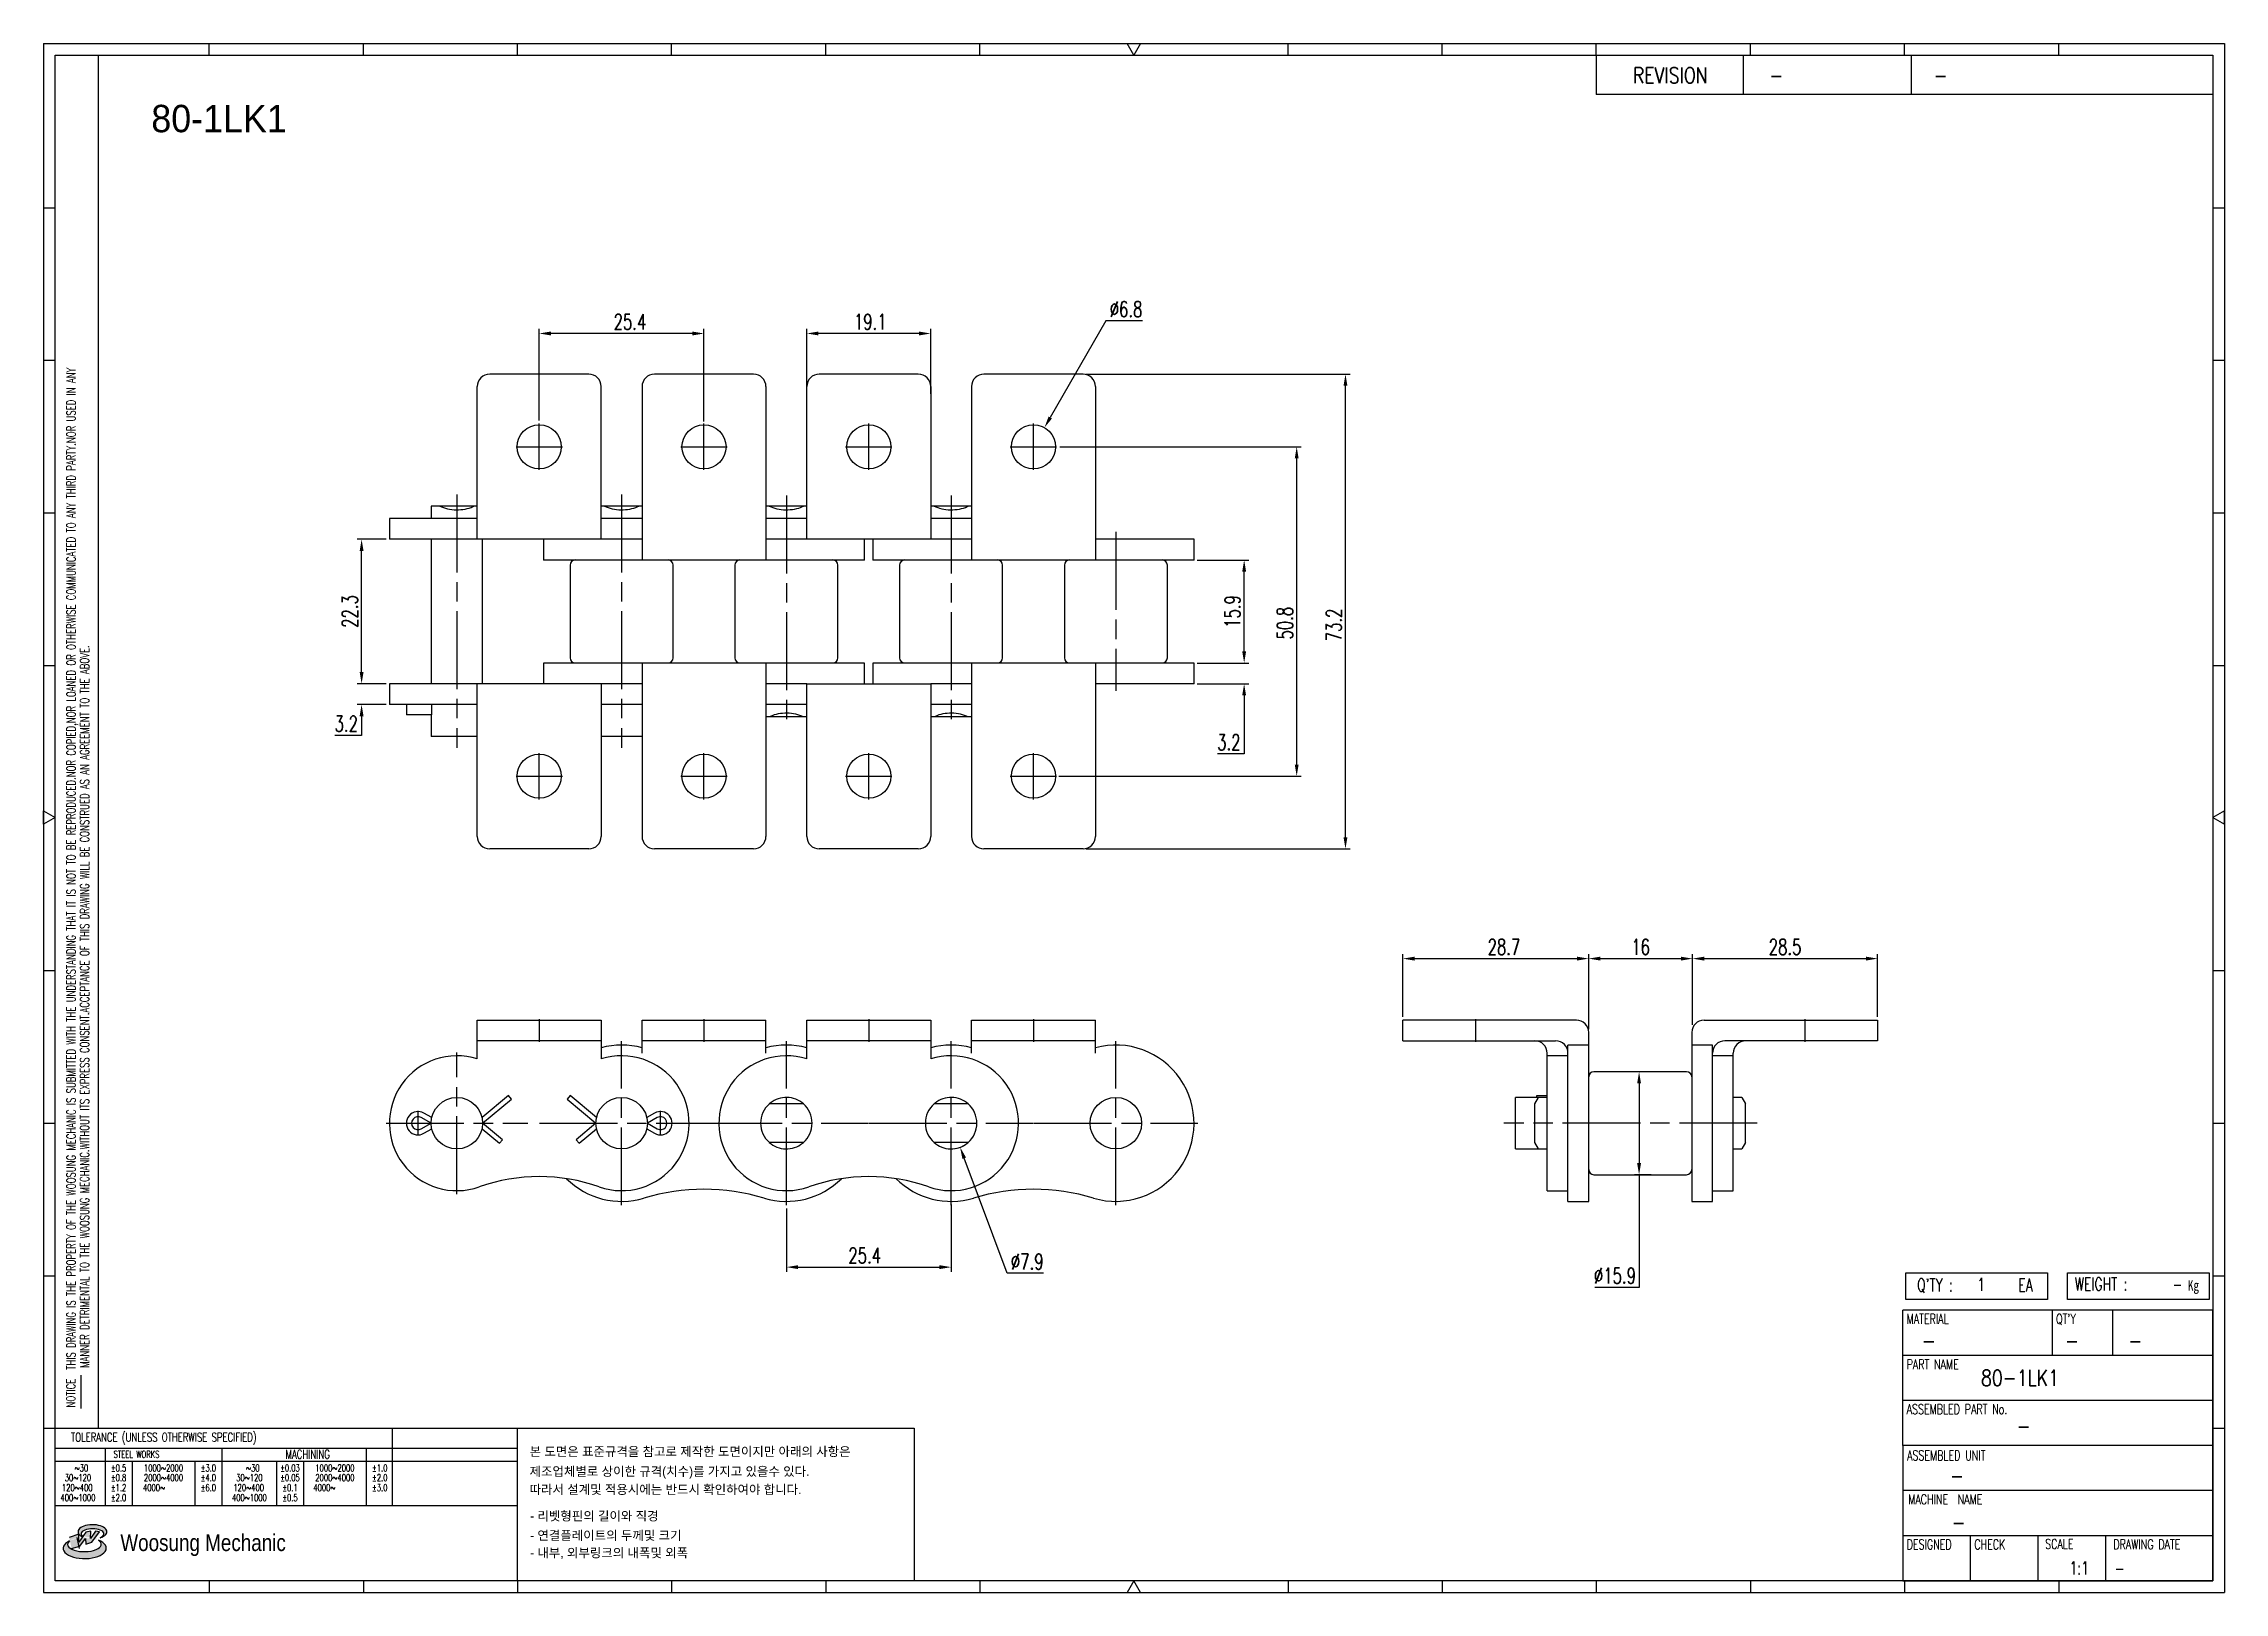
# Model space of a CAD drawing. Header units: millimetres. Extents: x 1209 to 1546, y 59 to 298.
import ezdxf
from ezdxf.enums import TextEntityAlignment as Align

# ---------------------------------------------------------------- set-up
doc = ezdxf.new("R2010")
doc.units = ezdxf.units.MM
doc.linetypes.add('AM_ISO08W050', pattern=[18, 12, -1.5, 3, -1.5])
doc.layers.get('Defpoints').update_dxf_attribs({"color": 80})
doc.layers.add('CL1', color=140, linetype='AM_ISO08W050', lineweight=25)
for name, color, linetype in [('S-DIM', 7, 'Continuous'), ('TITLE', 7, 'Continuous'), ('도면레이아웃', 7, 'Continuous')]:
    doc.layers.add(name, color=color, linetype=linetype)
doc.styles.add('HAN', font='ROMANS.shx', dxfattribs={"width": 0.7, "bigfont": 'whgtxt.shx'})
doc.styles.add('HKD_ST2', font='romans.shx', dxfattribs={"width": 0.7, "height": 4, "bigfont": '@extfont2.shx'})
doc.styles.add('HSG', font='SIMPLEX.shx', dxfattribs={"width": 0.7, "bigfont": 'HSG.shx'})
doc.styles.add('MtXpl_', font='Gulim.ttf')
doc.styles.add('SLDTEXTSTYLE4', font='arial.ttf', dxfattribs={"width": 0.8})
doc.dimstyles.new('AP1', dxfattribs={"dimtxt": 2.4, "dimasz": 1.8, "dimexe": 0.7, "dimexo": 0.5, "dimgap": 0.6, "dimtad": 1, "dimtoh": 1, "dimdec": 1, "dimrnd": 0.01, "dimzin": 9, "dimdsep": 46, "dimtxsty": 'HSG', "dimcen": 0, "dimclrd": 251, "dimclre": 251, "dimclrt": 60, "dimazin": 2, "dimtp": 1, "dimtm": 1, "dimtfac": 0.5, "dimtdec": 1, "dimtofl": 0, "dimtmove": 0, "dimatfit": 3, "dimfxl": 0, "dimtvp": 1, "dimtolj": 2, "dimlwd": -1, "dimlwe": -1, "dimarcsym": 0})

msp = doc.modelspace()

# ---------------------------------------------------------------- texts
at = {"color": 254, "style": 'MtXpl_'}
msp.add_text('80-1LK1', height=4.221, dxfattribs=at).set_placement((1226.09, 283.9))
at = {"style": 'HAN', "width": 0.8}
msp.add_text('80-1LK1', height=2.436, dxfattribs=at).set_placement((1508.19, 90.62))
at = {"color": 140, "style": 'MtXpl_'}
for s, p in [('본 도면은 표준규격을 참고로 제작한 도면이지만 아래의 사항은', (1284.41, 79.78)), ('제조업체별로 상이한 규격(치수)를 가지고 있을수 있다.', (1284.41, 76.72)), ('따라서 설계및 적용시에는 반드시 확인하여야 합니다.', (1284.41, 73.93)), ('- 리벳형핀의 길이와 직경', (1284.49, 69.84)), ('- 연결플레이트의 두께및 크기', (1284.49, 66.85)), ('- 내부, 외부링크의 내폭및 외폭', (1284.49, 64.16))]:
    msp.add_text(s, height=1.4072, dxfattribs=at).set_placement(p)

# ---------------------------------------------------------------- blocks, each defined once
blk = doc.blocks.new('MAST')
at = {"layer": '도면레이아웃'}
h = blk.add_hatch(color=10, dxfattribs=at)
h.paths.add_polyline_path([(1.544, 35.177), (1.554, 34.966), (1.779, 35.034), (2.054, 35.422), (1.908, 35.446), (1.728, 35.167), (1.741, 35.439), (1.547, 35.405), (1.292, 35.041), (1.295, 35.33), (0.943, 35.208), (1.03, 34.8), (1.336, 34.885)])
edge = h.paths.add_edge_path()
edge.add_ellipse((1.795, 35.421), major_axis=(-0.53, 0), ratio=0.487785, start_angle=122.36065, end_angle=403.39574)
edge.add_line((1.411, 35.244), (1.419, 35.261))
edge.add_ellipse((1.798, 35.344), major_axis=(-0.423, 0), ratio=0.444396, start_angle=131.58977, end_angle=386.19408, ccw=False)
edge = h.paths.add_edge_path()
edge.add_ellipse((1.512, 34.815), major_axis=(-0.793, 0), ratio=0.480113, start_angle=314.67633, end_angle=590.85213)
edge.add_ellipse((1.501, 34.958), major_axis=(-0.62, 0), ratio=0.43311, start_angle=331.7024, end_angle=574.42495, ccw=False)
at = {"color": 140}
for p, q in [((0, 90.118), (80.15, 90.118)), ((0, 90.118), (0, 33.191)), ((80.15, 90.118), (80.15, 33.191)), ((57.068, 89.693), (57.068, 88.246)), ((62.47, 89.693), (62.47, 88.246)), ((68.635, 89.693), (68.635, 88.246)), ((79.725, 88.246), (57.068, 88.246)), ((68.449, 43.961), (68.449, 44.936)), ((68.449, 44.936), (73.654, 44.936)), ((73.654, 44.936), (73.654, 43.961)), ((74.39, 43.961), (74.39, 44.936)), ((74.39, 44.936), (79.595, 44.936)), ((79.595, 44.936), (79.595, 43.961)), ((68.336, 38.59), (68.336, 43.563)), ((79.725, 43.563), (68.336, 43.563)), ((73.654, 43.961), (68.449, 43.961)), ((73.827, 43.563), (73.827, 41.905)), ((79.595, 43.961), (74.39, 43.961)), ((76.037, 43.563), (76.037, 41.905)), ((79.725, 38.59), (79.725, 43.563)), ((79.725, 41.905), (68.336, 41.905)), ((79.725, 40.248), (68.336, 40.248)), ((68.336, 38.59), (68.336, 33.616)), ((79.725, 38.59), (68.336, 38.59)), ((79.725, 33.616), (79.725, 38.59)), ((79.725, 36.932), (68.336, 36.932)), ((79.725, 35.274), (68.336, 35.274)), ((70.822, 33.616), (70.822, 35.274)), ((73.309, 33.616), (73.309, 35.274)), ((75.796, 33.616), (75.796, 35.274)), ((0, 33.191), (80.15, 33.191)), ((68.336, 33.616), (79.725, 33.616))]:
    blk.add_line(p, q, dxfattribs=at)
for p, q in [((6.089, 89.693), (6.089, 90.118)), ((11.753, 89.693), (11.753, 90.118)), ((17.418, 89.693), (17.418, 90.118)), ((23.082, 89.693), (23.082, 90.118)), ((28.746, 89.693), (28.746, 90.118)), ((34.411, 89.693), (34.411, 90.118)), ((45.739, 89.693), (45.739, 90.118)), ((51.404, 89.693), (51.404, 90.118)), ((57.068, 89.693), (57.068, 90.118)), ((62.732, 89.693), (62.732, 90.118)), ((68.397, 89.693), (68.397, 90.118)), ((74.061, 89.693), (74.061, 90.118)), ((0, 84.085), (0.425, 84.085)), ((79.725, 84.085), (80.15, 84.085)), ((0, 78.478), (0.425, 78.478)), ((79.725, 78.478), (80.15, 78.478)), ((0, 72.87), (0.425, 72.87)), ((79.725, 72.87), (80.15, 72.87)), ((0, 67.262), (0.425, 67.262)), ((79.725, 67.262), (80.15, 67.262)), ((0, 56.047), (0.425, 56.047)), ((79.725, 56.047), (80.15, 56.047)), ((0, 50.439), (0.425, 50.439)), ((79.725, 50.439), (80.15, 50.439)), ((0, 44.832), (0.425, 44.832)), ((79.725, 44.832), (80.15, 44.832)), ((1.377, 39.947), (1.377, 41.174)), ((0, 39.224), (0.425, 39.224)), ((79.725, 39.224), (80.15, 39.224)), ((6.089, 33.616), (6.089, 33.191)), ((11.753, 33.616), (11.753, 33.191)), ((17.418, 33.616), (17.418, 33.191)), ((23.082, 33.616), (23.082, 33.191)), ((28.746, 33.616), (28.746, 33.191)), ((34.411, 33.616), (34.411, 33.191)), ((45.739, 33.616), (45.739, 33.191)), ((51.404, 33.616), (51.404, 33.191)), ((57.068, 33.616), (57.068, 33.191)), ((62.732, 33.616), (62.732, 33.191)), ((68.397, 33.616), (68.397, 33.191)), ((74.061, 33.616), (74.061, 33.191))]:
    blk.add_line(p, q)
at = {"color": 2}
for p, q in [((2.017, 39.224), (2.017, 89.693)), ((0.425, 39.224), (17.418, 39.224)), ((0.425, 38.487), (17.418, 38.487)), ((2.257, 38.487), (2.257, 36.382)), ((6.557, 38.5), (6.557, 36.382)), ((11.857, 38.487), (11.857, 36.382)), ((12.816, 39.224), (12.816, 36.382)), ((17.418, 33.616), (17.418, 39.224)), ((0.425, 38.012), (17.418, 38.012)), ((3.257, 38.012), (3.257, 36.382)), ((5.557, 38.012), (5.557, 36.382)), ((8.557, 38.012), (8.557, 36.382)), ((9.557, 38.026), (9.557, 36.382)), ((0.425, 36.382), (17.418, 36.382))]:
    blk.add_line(p, q, dxfattribs=at)
for points in [[(40.075, 89.693), (39.83, 90.118), (40.32, 90.118)], [(0.425, 61.679), (0, 61.433), (0, 61.924)], [(79.725, 61.679), (80.15, 61.433), (80.15, 61.924)], [(40.075, 33.616), (39.83, 33.191), (40.32, 33.191)]]:
    blk.add_lwpolyline(points, close=True)
at = {"color": 140}
blk.add_lwpolyline([(0.425, 89.693), (79.725, 89.693), (79.725, 33.616), (0.425, 33.616)], close=True, dxfattribs=at)
at = {"layer": '도면레이아웃'}
for p, q in [((1.295, 35.33), (0.943, 35.208)), ((1.547, 35.405), (1.292, 35.041)), ((1.292, 35.041), (1.295, 35.33)), ((1.741, 35.439), (1.547, 35.405)), ((1.908, 35.446), (1.728, 35.167)), ((1.728, 35.167), (1.741, 35.439)), ((1.779, 35.034), (2.054, 35.422)), ((2.054, 35.422), (1.908, 35.446)), ((1.03, 34.8), (1.336, 34.885)), ((1.224, 35.208), (1.311, 34.8)), ((1.224, 35.208), (1.224, 35.208)), ((1.336, 34.885), (1.544, 35.177)), ((1.419, 35.261), (1.411, 35.244)), ((1.544, 35.177), (1.554, 34.966)), ((1.554, 34.966), (1.779, 35.034))]:
    blk.add_line(p, q, dxfattribs=at)
for centre, major_axis, ratio, start_param, end_param in [((1.795, 35.421), (-0.53, 0), 0.487785, 2.135596, 7.040584), ((1.798, 35.344), (-0.423, 0), 0.444396, 2.296675, 6.740358), ((1.512, 34.815), (-0.793, 0), 0.480113, 5.492138, 10.312315), ((1.501, 34.958), (-0.62, 0), 0.43311, 5.789299, 10.025607)]:
    blk.add_ellipse(centre, major_axis=major_axis, ratio=ratio, start_param=start_param, end_param=end_param, dxfattribs=at)
for s, height, style, width, p in [('REVISION', 0.5806, 'HAN', 0.8, (58.415, 88.664)), ('-', 0.581, 'HAN', 0.8, (63.426, 88.664)), ('-', 0.581, 'HAN', 0.8, (69.468, 88.664)), ("Q'TY : ", 0.4746, 'HKD_ST2', 0.7, (68.857, 44.253)), ('1', 0.475, 'HKD_ST2', 0.7, (71.071, 44.275)), ('EA', 0.4746, 'HKD_ST2', 0.7, (72.578, 44.253)), ('WEIGHT : ', 0.4746, 'HKD_ST2', 0.7, (74.65, 44.286)), ('-', 0.581, 'HAN', 0.8, (69.029, 42.157)), ('-', 0.581, 'HAN', 0.8, (74.289, 42.157)), ('-', 0.581, 'HAN', 0.8, (76.623, 42.157)), ('-', 0.581, 'HAN', 0.8, (72.515, 39.013)), ('-', 0.581, 'HAN', 0.8, (70.067, 37.189)), ('-', 0.581, 'HAN', 0.8, (70.126, 35.48)), ('1:1', 0.4746, 'HKD_ST2', 0.7, (74.458, 33.848)), ('-', 0.475, 'HKD_ST2', 0.7, (76.112, 33.837))]:
    blk.add_text(s, height=height, dxfattribs=dict(style=style, width=width)).set_placement(p)
at = {"color": 6, "style": 'HKD_ST2', "width": 0.7}
for s, p in [(' THIS DRAWING IS THE PROPERTY OF THE WOOSUNG MECHANIC IS SUBMITTED WITH THE UNDERSTANDING THAT IT IS NOT TO BE REPRODUCED.NOR COPIED,NOR LOANED OR OTHERWISE COMMUNICATED TO ANY THIRD PARTY.NOR USED IN ANY', (1.173, 41.217)), ('MANNER DETRIMENTAL TO THE WOOSUNG MECHANIC.WITHOUT ITS EXPRESS CONSENT.ACCEPTANCE OF THIS DRAWING WILL BE CONSTRUED AS AN AGREEMENT TO THE ABOVE.', (1.672, 41.447))]:
    blk.add_text(s, height=0.326266, rotation=90, dxfattribs=at).set_placement(p)
at = {"style": 'HKD_ST2', "width": 0.7}
blk.add_text('-', height=0.475, dxfattribs=at).set_placement((78.613, 44.286), align=Align.RIGHT)
at = {"color": 254, "style": 'HKD_ST2', "width": 0.7}
for s, height, p in [('MATERIAL', 0.3651, (68.474, 43.425)), ("QT'Y", 0.3651, (73.965, 43.425)), ('PART NAME', 0.3651, (68.474, 41.756)), ('ASSEMBLED PART No.', 0.36511, (68.474, 40.109)), ('ASSEMBLED UNIT', 0.36511, (68.49, 38.408)), ('MACHINE  NAME', 0.36511, (68.532, 36.794)), ('DESIGNED', 0.3651, (68.474, 35.136)), ('CHECK', 0.3651, (70.961, 35.136)), ('SCALE', 0.3651, (73.566, 35.153)), ('DRAWING DATE', 0.36511, (76.071, 35.141))]:
    blk.add_text(s, height=height, dxfattribs=at).set_placement(p, align=Align.TOP_LEFT)
at = {"style": 'HKD_ST2', "width": 0.7}
blk.add_text('NOTICE', height=0.3263, rotation=90, dxfattribs=at).set_placement((1.163, 39.988))
blk.add_text('TOLERANCE (UNLESS OTHERWISE SPECIFIED)', height=0.32627, dxfattribs=at).set_placement((4.417, 38.896), align=Align.MIDDLE_CENTER)
at = {"color": 4, "style": 'HKD_ST2', "width": 0.7}
for s, height, p in [('%%12630', 0.261, (1.389, 37.762)), ('1000%%1262000', 0.26101, (4.407, 37.762)), ('%%12630', 0.261, (7.689, 37.762)), ('1000%%1262000', 0.26101, (10.707, 37.762)), ('120%%126400', 0.26101, (1.237, 37.045)), ('30%%126120', 0.261, (1.263, 37.411)), ('4000%%126', 0.261, (4.061, 37.045)), ('2000%%1264000', 0.26101, (4.407, 37.411)), ('120%%126400', 0.26101, (7.537, 37.045)), ('30%%126120', 0.261, (7.563, 37.411)), ('4000%%126', 0.261, (10.321, 37.045)), ('2000%%1264000', 0.26101, (10.707, 37.411)), ('400%%1261000', 0.26101, (1.263, 36.67)), ('400%%1261000', 0.26101, (7.563, 36.67))]:
    blk.add_text(s, height=height, dxfattribs=at).set_placement(p, align=Align.MIDDLE_CENTER)
for s, height, p in [('%%P0.5', 0.261, (2.757, 37.762)), ('STEEL WORKS', 0.26101, (3.416, 38.268)), ('%%P3.0', 0.261, (6.057, 37.762)), ('%%P0.03', 0.261, (9.057, 37.762)), ('MACHINING', 0.3263, (9.707, 38.27)), ('%%P1.0', 0.261, (12.357, 37.762)), ('%%P0.8', 0.261, (2.757, 37.411)), ('%%P1.2', 0.261, (2.757, 37.045)), ('%%P4.0', 0.261, (6.057, 37.411)), ('%%P6.0', 0.261, (6.057, 37.045)), ('%%P0.05', 0.261, (9.057, 37.411)), ('%%P0.1', 0.261, (9.057, 37.045)), ('%%P2.0', 0.261, (12.357, 37.411)), ('%%P3.0', 0.261, (12.357, 37.045)), ('%%P2.0', 0.261, (2.757, 36.67)), ('%%P0.5', 0.261, (9.057, 36.67))]:
    blk.add_text(s, height=height, dxfattribs=at).set_placement(p, align=Align.MIDDLE)
at = {"color": 1, "style": 'SLDTEXTSTYLE4', "width": 0.8}
blk.add_text('Woosung Mechanic', height=0.61957, dxfattribs=at).set_placement((2.822, 34.711))
at = {"layer": 'TITLE', "width": 0.8}
blk.add_text('Kg', height=0.3789, dxfattribs=at).set_placement((78.807, 44.286))
blk = doc.blocks.new('*D2')
at = {"layer": 'Defpoints', "color": 0, "transparency": 16777216}
for p in [(1386.85, 202.06), (1394.58, 202.06), (1386.85, 198.86)]:
    blk.add_point(p, dxfattribs=at)
at = {"layer": 'S-DIM', "color": 251, "linetype": 'ByBlock', "transparency": 16777216}
for p, q in [((1394.58, 203.86), (1394.58, 205.66)), ((1387.35, 202.06), (1395.28, 202.06)), ((1387.35, 198.86), (1395.28, 198.86)), ((1394.58, 197.06), (1394.58, 188.03)), ((1394.58, 188.03), (1390.46, 188.03))]:
    blk.add_line(p, q, dxfattribs=at)
at = {"layer": 'S-DIM', "color": 251, "transparency": 16777216}
for points in [[(1394.28, 203.86), (1394.88, 203.86), (1394.58, 202.06)], [(1394.28, 197.06), (1394.88, 197.06), (1394.58, 198.86)]]:
    blk.add_solid(points, dxfattribs=at)
at = {"layer": 'S-DIM', "color": 60, "transparency": 16777216, "insert": (1392.22, 189.83), "char_height": 2.4, "attachment_point": 5, "style": 'HSG'}
blk.add_mtext('\\A2;3.2', dxfattribs=at)
blk = doc.blocks.new('*D3')
at = {"layer": 'Defpoints', "color": 0, "transparency": 16777216}
for p in [(1386.85, 217.94), (1394.58, 217.94), (1386.85, 202.06)]:
    blk.add_point(p, dxfattribs=at)
at = {"layer": 'S-DIM', "color": 251, "linetype": 'ByBlock', "transparency": 16777216}
for p, q in [((1387.35, 217.94), (1395.28, 217.94)), ((1394.58, 203.86), (1394.58, 216.14)), ((1387.35, 202.06), (1395.28, 202.06))]:
    blk.add_line(p, q, dxfattribs=at)
at = {"layer": 'S-DIM', "color": 251, "transparency": 16777216}
for points in [[(1394.28, 216.14), (1394.88, 216.14), (1394.58, 217.94)], [(1394.28, 203.86), (1394.88, 203.86), (1394.58, 202.06)]]:
    blk.add_solid(points, dxfattribs=at)
at = {"layer": 'S-DIM', "color": 60, "transparency": 16777216, "insert": (1392.78, 210), "char_height": 2.4, "attachment_point": 5, "rotation": 90, "style": 'HSG'}
blk.add_mtext('\\A2;15.9', dxfattribs=at)
blk = doc.blocks.new('*D4')
at = {"layer": 'Defpoints', "color": 0, "transparency": 16777216}
for p in [(1365.67, 235.4), (1402.68, 235.4), (1365.5, 184.6)]:
    blk.add_point(p, dxfattribs=at)
at = {"layer": 'S-DIM', "color": 251, "linetype": 'ByBlock', "transparency": 16777216}
for p, q in [((1366.17, 235.4), (1403.38, 235.4)), ((1402.68, 186.4), (1402.68, 233.6)), ((1366, 184.6), (1403.38, 184.6))]:
    blk.add_line(p, q, dxfattribs=at)
at = {"layer": 'S-DIM', "color": 251, "transparency": 16777216}
for points in [[(1402.38, 233.6), (1402.98, 233.6), (1402.68, 235.4)], [(1402.38, 186.4), (1402.98, 186.4), (1402.68, 184.6)]]:
    blk.add_solid(points, dxfattribs=at)
at = {"layer": 'S-DIM', "color": 60, "transparency": 16777216, "insert": (1400.88, 208.2), "char_height": 2.4, "attachment_point": 5, "rotation": 90, "style": 'HSG'}
blk.add_mtext('\\A2;50.8', dxfattribs=at)
blk = doc.blocks.new('*D5')
at = {"layer": 'Defpoints', "color": 0, "transparency": 16777216}
for p in [(1369.74, 246.6), (1410.2, 246.6), (1369.74, 173.4)]:
    blk.add_point(p, dxfattribs=at)
at = {"layer": 'S-DIM', "color": 251, "linetype": 'ByBlock', "transparency": 16777216}
for p, q in [((1370.24, 246.6), (1410.9, 246.6)), ((1410.2, 175.2), (1410.2, 244.8)), ((1370.24, 173.4), (1410.9, 173.4))]:
    blk.add_line(p, q, dxfattribs=at)
at = {"layer": 'S-DIM', "color": 251, "transparency": 16777216}
for points in [[(1409.9, 244.8), (1410.5, 244.8), (1410.2, 246.6)], [(1409.9, 175.2), (1410.5, 175.2), (1410.2, 173.4)]]:
    blk.add_solid(points, dxfattribs=at)
at = {"layer": 'S-DIM', "color": 60, "transparency": 16777216, "insert": (1408.4, 207.93), "char_height": 2.4, "attachment_point": 5, "rotation": 90, "style": 'HSG'}
blk.add_mtext('\\A2;73.2', dxfattribs=at)
blk = doc.blocks.new('*D6')
at = {"layer": 'Defpoints', "color": 0, "transparency": 16777216}
for p in [(1327.15, 252.87), (1327.15, 243.07), (1346.25, 243.07)]:
    blk.add_point(p, dxfattribs=at)
at = {"layer": 'S-DIM', "color": 251, "linetype": 'ByBlock', "transparency": 16777216}
for p, q in [((1327.15, 243.57), (1327.15, 253.57)), ((1344.45, 252.87), (1328.95, 252.87)), ((1346.25, 243.57), (1346.25, 253.57))]:
    blk.add_line(p, q, dxfattribs=at)
at = {"layer": 'S-DIM', "color": 251, "transparency": 16777216}
for points in [[(1328.95, 253.17), (1328.95, 252.57), (1327.15, 252.87)], [(1344.45, 253.17), (1344.45, 252.57), (1346.25, 252.87)]]:
    blk.add_solid(points, dxfattribs=at)
at = {"layer": 'S-DIM', "color": 60, "transparency": 16777216, "insert": (1336.93, 254.67), "char_height": 2.4, "attachment_point": 5, "style": 'HSG'}
blk.add_mtext('\\A2;19.1', dxfattribs=at)
blk = doc.blocks.new('*D7')
at = {"layer": 'Defpoints', "color": 0, "transparency": 16777216}
for p in [(1285.9, 252.87), (1285.9, 238.97), (1311.3, 238.8)]:
    blk.add_point(p, dxfattribs=at)
at = {"layer": 'S-DIM', "color": 251, "linetype": 'ByBlock', "transparency": 16777216}
for p, q in [((1285.9, 239.47), (1285.9, 253.57)), ((1309.5, 252.87), (1287.7, 252.87)), ((1311.3, 239.3), (1311.3, 253.57))]:
    blk.add_line(p, q, dxfattribs=at)
at = {"layer": 'S-DIM', "color": 251, "transparency": 16777216}
for points in [[(1287.7, 253.17), (1287.7, 252.57), (1285.9, 252.87)], [(1309.5, 253.17), (1309.5, 252.57), (1311.3, 252.87)]]:
    blk.add_solid(points, dxfattribs=at)
at = {"layer": 'S-DIM', "color": 60, "transparency": 16777216, "insert": (1299.89, 254.67), "char_height": 2.4, "attachment_point": 5, "style": 'HSG'}
blk.add_mtext('\\A2;25.4', dxfattribs=at)
blk = doc.blocks.new('*D8')
at = {"layer": 'Defpoints', "color": 0, "transparency": 16777216}
for p in [(1258.51, 198.86), (1262.8, 198.86), (1262.8, 195.66)]:
    blk.add_point(p, dxfattribs=at)
at = {"layer": 'S-DIM', "color": 251, "linetype": 'ByBlock', "transparency": 16777216}
for p, q in [((1258.51, 200.66), (1258.51, 202.46)), ((1262.3, 198.86), (1257.81, 198.86)), ((1262.3, 195.66), (1257.81, 195.66)), ((1258.51, 193.86), (1258.51, 190.9)), ((1258.51, 190.9), (1254.39, 190.9))]:
    blk.add_line(p, q, dxfattribs=at)
at = {"layer": 'S-DIM', "color": 251, "transparency": 16777216}
for points in [[(1258.21, 200.66), (1258.81, 200.66), (1258.51, 198.86)], [(1258.21, 193.86), (1258.81, 193.86), (1258.51, 195.66)]]:
    blk.add_solid(points, dxfattribs=at)
at = {"layer": 'S-DIM', "color": 60, "transparency": 16777216, "insert": (1256.15, 192.7), "char_height": 2.4, "attachment_point": 5, "style": 'HSG'}
blk.add_mtext('\\A2;3.2', dxfattribs=at)
blk = doc.blocks.new('*D9')
at = {"layer": 'Defpoints', "color": 0, "transparency": 16777216}
for p in [(1258.51, 221.14), (1262.8, 221.14), (1262.8, 198.86)]:
    blk.add_point(p, dxfattribs=at)
at = {"layer": 'S-DIM', "color": 251, "linetype": 'ByBlock', "transparency": 16777216}
for p, q in [((1262.3, 221.14), (1257.81, 221.14)), ((1258.51, 200.66), (1258.51, 219.34)), ((1262.3, 198.86), (1257.81, 198.86))]:
    blk.add_line(p, q, dxfattribs=at)
at = {"layer": 'S-DIM', "color": 251, "transparency": 16777216}
for points in [[(1258.21, 219.34), (1258.81, 219.34), (1258.51, 221.14)], [(1258.21, 200.66), (1258.81, 200.66), (1258.51, 198.86)]]:
    blk.add_solid(points, dxfattribs=at)
at = {"layer": 'S-DIM', "color": 60, "transparency": 16777216, "insert": (1256.71, 210), "char_height": 2.4, "attachment_point": 5, "rotation": 90, "style": 'HSG'}
blk.add_mtext('\\A2;22.3', dxfattribs=at)
blk = doc.blocks.new('*D10')
at = {"layer": 'Defpoints', "color": 0, "transparency": 16777216}
for p in [(1324, 118.45), (1349.4, 119.05), (1349.4, 108.91)]:
    blk.add_point(p, dxfattribs=at)
at = {"layer": 'S-DIM', "color": 251, "linetype": 'ByBlock', "transparency": 16777216}
for p, q in [((1324, 117.95), (1324, 108.21)), ((1349.4, 118.55), (1349.4, 108.21)), ((1325.8, 108.91), (1347.6, 108.91))]:
    blk.add_line(p, q, dxfattribs=at)
at = {"layer": 'S-DIM', "color": 251, "transparency": 16777216}
for points in [[(1325.8, 109.21), (1325.8, 108.61), (1324, 108.91)], [(1347.6, 109.21), (1347.6, 108.61), (1349.4, 108.91)]]:
    blk.add_solid(points, dxfattribs=at)
at = {"layer": 'S-DIM', "color": 60, "transparency": 16777216, "insert": (1336.08, 110.71), "char_height": 2.4, "attachment_point": 5, "style": 'HSG'}
blk.add_mtext('\\A2;25.4', dxfattribs=at)
blk = doc.blocks.new('*D11')
at = {"layer": 'Defpoints', "color": 0, "transparency": 16777216}
for p in [(1447.71, 156.48), (1419.05, 147), (1447.71, 145.09)]:
    blk.add_point(p, dxfattribs=at)
at = {"layer": 'S-DIM', "color": 251, "linetype": 'ByBlock', "transparency": 16777216}
for p, q in [((1419.05, 147.5), (1419.05, 157.18)), ((1420.85, 156.48), (1445.91, 156.48)), ((1447.71, 145.59), (1447.71, 157.18))]:
    blk.add_line(p, q, dxfattribs=at)
at = {"layer": 'S-DIM', "color": 251, "transparency": 16777216}
for points in [[(1420.85, 156.78), (1420.85, 156.18), (1419.05, 156.48)], [(1445.91, 156.78), (1445.91, 156.18), (1447.71, 156.48)]]:
    blk.add_solid(points, dxfattribs=at)
at = {"layer": 'S-DIM', "color": 60, "transparency": 16777216, "insert": (1434.64, 158.28), "char_height": 2.4, "attachment_point": 5, "style": 'HSG'}
blk.add_mtext('\\A2;28.7', dxfattribs=at)
blk = doc.blocks.new('*D12')
at = {"layer": 'Defpoints', "color": 0, "transparency": 16777216}
for p in [(1463.71, 156.48), (1447.71, 145.09), (1463.71, 145.76)]:
    blk.add_point(p, dxfattribs=at)
at = {"layer": 'S-DIM', "color": 251, "linetype": 'ByBlock', "transparency": 16777216}
for p, q in [((1447.71, 145.59), (1447.71, 157.18)), ((1449.51, 156.48), (1461.91, 156.48)), ((1463.71, 146.26), (1463.71, 157.18))]:
    blk.add_line(p, q, dxfattribs=at)
at = {"layer": 'S-DIM', "color": 251, "transparency": 16777216}
for points in [[(1449.51, 156.78), (1449.51, 156.18), (1447.71, 156.48)], [(1461.91, 156.78), (1461.91, 156.18), (1463.71, 156.48)]]:
    blk.add_solid(points, dxfattribs=at)
at = {"layer": 'S-DIM', "color": 60, "transparency": 16777216, "insert": (1455.71, 158.28), "char_height": 2.4, "attachment_point": 5, "style": 'HSG'}
blk.add_mtext('\\A2;16', dxfattribs=at)
blk = doc.blocks.new('*D13')
at = {"layer": 'Defpoints', "color": 0, "transparency": 16777216}
for p in [(1492.25, 156.48), (1463.71, 145.76), (1492.25, 147)]:
    blk.add_point(p, dxfattribs=at)
at = {"layer": 'S-DIM', "color": 251, "linetype": 'ByBlock', "transparency": 16777216}
for p, q in [((1463.71, 146.26), (1463.71, 157.18)), ((1465.51, 156.48), (1490.45, 156.48)), ((1492.25, 147.5), (1492.25, 157.18))]:
    blk.add_line(p, q, dxfattribs=at)
at = {"layer": 'S-DIM', "color": 251, "transparency": 16777216}
for points in [[(1465.51, 156.78), (1465.51, 156.18), (1463.71, 156.48)], [(1490.45, 156.78), (1490.45, 156.18), (1492.25, 156.48)]]:
    blk.add_solid(points, dxfattribs=at)
at = {"layer": 'S-DIM', "color": 60, "transparency": 16777216, "insert": (1477.98, 158.28), "char_height": 2.4, "attachment_point": 5, "style": 'HSG'}
blk.add_mtext('\\A2;28.5', dxfattribs=at)
blk = doc.blocks.new('*D14')
at = {"layer": 'Defpoints', "color": 0, "transparency": 16777216}
for p in [(1348.01, 134.82), (1350.79, 127.39)]:
    blk.add_point(p, dxfattribs=at)
at = {"layer": 'S-DIM', "color": 251, "linetype": 'ByBlock', "transparency": 16777216}
for p, q in [((1358.06, 107.96), (1351.42, 125.7)), ((1363.62, 107.96), (1358.06, 107.96))]:
    blk.add_line(p, q, dxfattribs=at)
blk.add_arc((1349.4, 131.1), 3.97, 280.4067, 304.1935, dxfattribs=at)
at = {"layer": 'S-DIM', "color": 251, "transparency": 16777216}
blk.add_solid([(1351.7, 125.81), (1351.14, 125.6), (1350.79, 127.39)], dxfattribs=at)
at = {"layer": 'S-DIM', "color": 60, "transparency": 16777216, "insert": (1361.14, 109.76), "char_height": 2.4, "attachment_point": 5, "style": 'HSG'}
blk.add_mtext('\\A2;∅7.9', dxfattribs=at)
blk = doc.blocks.new('*D15')
at = {"layer": 'Defpoints', "color": 0, "transparency": 16777216}
for p in [(1363.79, 238.35), (1360.41, 232.46)]:
    blk.add_point(p, dxfattribs=at)
at = {"layer": 'S-DIM', "color": 251, "linetype": 'ByBlock', "transparency": 16777216}
for p, q in [((1373.25, 254.82), (1364.69, 239.91)), ((1378.89, 254.82), (1373.25, 254.82))]:
    blk.add_line(p, q, dxfattribs=at)
at = {"layer": 'S-DIM', "color": 251, "transparency": 16777216}
blk.add_solid([(1364.43, 240.06), (1364.95, 239.76), (1363.79, 238.35)], dxfattribs=at)
at = {"layer": 'S-DIM', "color": 60, "transparency": 16777216, "insert": (1376.37, 256.62), "char_height": 2.4, "attachment_point": 5, "style": 'HSG'}
blk.add_mtext('\\A2;∅6.8', dxfattribs=at)
blk = doc.blocks.new('*D16')
at = {"layer": 'Defpoints', "color": 0, "transparency": 16777216}
for p in [(1457.84, 139.04), (1455.47, 123.16), (1457.84, 123.16)]:
    blk.add_point(p, dxfattribs=at)
at = {"layer": 'S-DIM', "color": 251, "linetype": 'ByBlock', "transparency": 16777216}
for p, q in [((1457.34, 139.04), (1454.77, 139.04)), ((1455.47, 137.24), (1455.47, 124.96)), ((1457.34, 123.16), (1454.77, 123.16)), ((1455.47, 123.16), (1455.47, 105.79)), ((1455.47, 105.79), (1448.63, 105.79))]:
    blk.add_line(p, q, dxfattribs=at)
at = {"layer": 'S-DIM', "color": 251, "transparency": 16777216}
for points in [[(1455.17, 137.24), (1455.77, 137.24), (1455.47, 139.04)], [(1455.17, 124.96), (1455.77, 124.96), (1455.47, 123.16)]]:
    blk.add_solid(points, dxfattribs=at)
at = {"layer": 'S-DIM', "color": 60, "transparency": 16777216, "insert": (1451.75, 107.59), "char_height": 2.4, "attachment_point": 5, "style": 'HSG'}
blk.add_mtext('\\A2;%%c15.9', dxfattribs=at)

# ---------------------------------------------------------------- dimensions: what is measured, and where the dimension line sits
at = {"layer": 'S-DIM'}
for base, p1, p2, picture, middle in [((1285.9, 252.87), (1311.3, 238.8), (1285.9, 238.97), '*D7', (1299.89, 252.87)), ((1327.15, 252.87), (1346.25, 243.07), (1327.15, 243.07), '*D6', (1336.93, 252.87)), ((1447.71, 156.48), (1419.05, 147), (1447.71, 145.09), '*D11', (1434.64, 156.48)), ((1349.4, 108.91), (1324, 118.45), (1349.4, 119.05), '*D10', (1336.08, 108.91))]:
    dim = msp.add_linear_dim(base=base, p1=p1, p2=p2, dimstyle='AP1', dxfattribs=at)
    dim.commit()
    dim.dimension.update_dxf_attribs({"geometry": picture, "text_midpoint": middle, "dimtype": 128})
for p1, p2, picture, middle in [((1360.41, 232.46), (1363.79, 238.35), '*D15', (1376.37, 254.82)), ((1348.01, 134.82), (1350.79, 127.39), '*D14', (1361.14, 107.96))]:
    dim = msp.add_diameter_dim_2p(p1=p1, p2=p2, dimstyle='AP1', dxfattribs=at)
    dim.commit()
    dim.dimension.update_dxf_attribs({"geometry": picture, "text_midpoint": middle, "dimtype": 131})
for base, p1, p2, picture, middle in [((1410.2, 246.6), (1369.74, 173.4), (1369.74, 246.6), '*D5', (1410.2, 207.93)), ((1402.68, 235.4), (1365.5, 184.6), (1365.67, 235.4), '*D4', (1402.68, 208.2)), ((1394.58, 202.06), (1386.85, 198.86), (1386.85, 202.06), '*D2', (1392.22, 188.03)), ((1258.51, 198.86), (1262.8, 195.66), (1262.8, 198.86), '*D8', (1256.15, 190.9))]:
    dim = msp.add_linear_dim(base=base, p1=p1, p2=p2, angle=90, dimstyle='AP1', dxfattribs=at)
    dim.commit()
    dim.dimension.update_dxf_attribs({"geometry": picture, "text_midpoint": middle, "dimtype": 128})
for base, p1, p2, picture, middle in [((1258.51, 221.14), (1262.8, 198.86), (1262.8, 221.14), '*D9', (1256.71, 210)), ((1394.58, 217.94), (1386.85, 202.06), (1386.85, 217.94), '*D3', (1392.78, 210))]:
    dim = msp.add_linear_dim(base=base, p1=p1, p2=p2, angle=90, dimstyle='AP1', override={"dimtmove": 1}, dxfattribs=at)
    dim.commit()
    dim.dimension.update_dxf_attribs({"geometry": picture, "text_midpoint": middle})
for base, p1, p2, picture, middle in [((1463.71, 156.48), (1447.71, 145.09), (1463.71, 145.76), '*D12', (1455.71, 158.28)), ((1492.25, 156.48), (1463.71, 145.76), (1492.25, 147), '*D13', (1477.98, 158.28))]:
    dim = msp.add_linear_dim(base=base, p1=p1, p2=p2, dimstyle='AP1', override={"dimtmove": 1}, dxfattribs=at)
    dim.commit()
    dim.dimension.update_dxf_attribs({"geometry": picture, "text_midpoint": middle})
dim = msp.add_linear_dim(base=(1455.47, 123.16), p1=(1457.84, 139.04), p2=(1457.84, 123.16), angle=90, text='%%c<>', dimstyle='AP1', dxfattribs=at)
dim.commit()
dim.dimension.update_dxf_attribs({"geometry": '*D16', "text_midpoint": (1451.75, 105.79), "dimtype": 128})

# ---------------------------------------------------------------- linework, layer by layer
for p, q in [((1293.54, 246.6), (1278.26, 246.6)), ((1318.94, 246.6), (1303.66, 246.6)), ((1344.34, 246.6), (1329.06, 246.6)), ((1369.74, 246.6), (1354.46, 246.6)), ((1276.35, 221.14), (1276.35, 244.69)), ((1295.45, 221.14), (1295.45, 244.69)), ((1301.75, 244.69), (1301.75, 217.94)), ((1320.85, 244.69), (1320.85, 217.94)), ((1327.15, 221.14), (1327.15, 244.69)), ((1346.25, 244.69), (1346.25, 221.14)), ((1352.55, 244.69), (1352.55, 217.94)), ((1371.65, 244.69), (1371.65, 217.94)), ((1269.23, 226.25), (1269.23, 224.34)), ((1276.35, 226.25), (1269.23, 226.25)), ((1270.57, 226.25), (1270.84, 226.13)), ((1270.84, 226.13), (1271.13, 226.02)), ((1271.13, 226.02), (1271.43, 225.92)), ((1271.43, 225.92), (1271.75, 225.84)), ((1271.75, 225.84), (1272.08, 225.77)), ((1272.08, 225.77), (1272.41, 225.73)), ((1272.41, 225.73), (1272.76, 225.7)), ((1272.76, 225.7), (1273.1, 225.68)), ((1273.1, 225.68), (1273.45, 225.69)), ((1273.45, 225.69), (1273.79, 225.71)), ((1273.79, 225.71), (1274.13, 225.74)), ((1274.13, 225.74), (1274.47, 225.8)), ((1274.47, 225.8), (1274.79, 225.87)), ((1274.79, 225.87), (1275.1, 225.96)), ((1275.1, 225.96), (1275.4, 226.06)), ((1275.4, 226.06), (1275.68, 226.18)), ((1275.68, 226.18), (1275.83, 226.25)), ((1301.75, 226.25), (1295.45, 226.25)), ((1295.97, 226.25), (1296.24, 226.13)), ((1296.24, 226.13), (1296.53, 226.02)), ((1296.53, 226.02), (1296.83, 225.92)), ((1296.83, 225.92), (1297.15, 225.84)), ((1297.15, 225.84), (1297.48, 225.77)), ((1297.48, 225.77), (1297.81, 225.73)), ((1297.81, 225.73), (1298.16, 225.7)), ((1298.16, 225.7), (1298.5, 225.68)), ((1298.5, 225.68), (1298.85, 225.69)), ((1298.85, 225.69), (1299.19, 225.71)), ((1299.19, 225.71), (1299.53, 225.74)), ((1299.53, 225.74), (1299.87, 225.8)), ((1299.87, 225.8), (1300.19, 225.87)), ((1300.19, 225.87), (1300.5, 225.96)), ((1300.5, 225.96), (1300.8, 226.06)), ((1300.8, 226.06), (1301.08, 226.18)), ((1301.08, 226.18), (1301.23, 226.25)), ((1327.15, 226.25), (1320.85, 226.25)), ((1321.37, 226.25), (1321.64, 226.13)), ((1321.64, 226.13), (1321.93, 226.02)), ((1321.93, 226.02), (1322.23, 225.92)), ((1322.23, 225.92), (1322.55, 225.84)), ((1322.55, 225.84), (1322.88, 225.77)), ((1322.88, 225.77), (1323.21, 225.73)), ((1323.21, 225.73), (1323.56, 225.7)), ((1323.56, 225.7), (1323.9, 225.68)), ((1323.9, 225.68), (1324.25, 225.69)), ((1324.25, 225.69), (1324.59, 225.71)), ((1324.59, 225.71), (1324.93, 225.74)), ((1324.93, 225.74), (1325.27, 225.8)), ((1325.27, 225.8), (1325.59, 225.87)), ((1325.59, 225.87), (1325.9, 225.96)), ((1325.9, 225.96), (1326.2, 226.06)), ((1326.2, 226.06), (1326.48, 226.18)), ((1326.48, 226.18), (1326.63, 226.25)), ((1352.55, 226.25), (1346.25, 226.25)), ((1346.77, 226.25), (1347.04, 226.13)), ((1347.04, 226.13), (1347.33, 226.02)), ((1347.33, 226.02), (1347.63, 225.92)), ((1347.63, 225.92), (1347.95, 225.84)), ((1347.95, 225.84), (1348.28, 225.77)), ((1348.28, 225.77), (1348.61, 225.73)), ((1348.61, 225.73), (1348.96, 225.7)), ((1348.96, 225.7), (1349.3, 225.68)), ((1349.3, 225.68), (1349.65, 225.69)), ((1349.65, 225.69), (1349.99, 225.71)), ((1349.99, 225.71), (1350.33, 225.74)), ((1350.33, 225.74), (1350.67, 225.8)), ((1350.67, 225.8), (1350.99, 225.87)), ((1350.99, 225.87), (1351.3, 225.96)), ((1351.3, 225.96), (1351.6, 226.06)), ((1351.6, 226.06), (1351.88, 226.18)), ((1351.88, 226.18), (1352.03, 226.25)), ((1276.35, 224.34), (1262.8, 224.34)), ((1262.8, 224.34), (1262.8, 221.14)), ((1301.75, 224.34), (1295.45, 224.34)), ((1327.15, 224.34), (1320.85, 224.34)), ((1352.55, 224.34), (1346.25, 224.34)), ((1295.45, 221.14), (1262.8, 221.14)), ((1269.23, 221.14), (1269.23, 198.86)), ((1277.17, 198.86), (1277.17, 221.14)), ((1286.55, 221.14), (1286.55, 217.94)), ((1301.75, 221.14), (1295.45, 221.14)), ((1327.15, 221.14), (1320.85, 221.14)), ((1346.25, 221.14), (1327.15, 221.14)), ((1336.05, 217.94), (1336.05, 221.14)), ((1337.35, 221.14), (1337.35, 217.94)), ((1352.55, 221.14), (1346.25, 221.14)), ((1386.85, 221.14), (1371.65, 221.14)), ((1386.85, 217.94), (1386.85, 221.14)), ((1336.05, 217.94), (1286.55, 217.94)), ((1290.66, 217.15), (1290.66, 202.86)), ((1306.54, 202.86), (1306.54, 217.15)), ((1316.06, 217.15), (1316.06, 202.86)), ((1331.94, 202.86), (1331.94, 217.15)), ((1386.85, 217.94), (1337.35, 217.94)), ((1341.46, 217.15), (1341.46, 202.86)), ((1357.34, 202.86), (1357.34, 217.15)), ((1366.86, 217.15), (1366.86, 202.86)), ((1382.74, 202.86), (1382.74, 217.15)), ((1286.55, 202.06), (1286.55, 198.86)), ((1336.05, 202.06), (1286.55, 202.06)), ((1301.75, 202.06), (1301.75, 175.31)), ((1320.85, 202.06), (1320.85, 175.31)), ((1336.05, 198.86), (1336.05, 202.06)), ((1337.35, 202.06), (1337.35, 198.86)), ((1386.85, 202.06), (1337.35, 202.06)), ((1352.55, 202.06), (1352.55, 175.31)), ((1371.65, 202.06), (1371.65, 175.31)), ((1386.85, 198.86), (1386.85, 202.06)), ((1295.45, 198.86), (1262.8, 198.86)), ((1262.8, 198.86), (1262.8, 195.66)), ((1276.35, 175.31), (1276.35, 198.86)), ((1301.75, 198.86), (1295.45, 198.86)), ((1295.45, 198.86), (1295.45, 175.31)), ((1327.15, 198.86), (1320.85, 198.86)), ((1327.15, 175.31), (1327.15, 198.86)), ((1327.15, 198.86), (1346.25, 198.86)), ((1352.55, 198.86), (1346.25, 198.86)), ((1346.25, 198.86), (1346.25, 175.31)), ((1386.85, 198.86), (1371.65, 198.86)), ((1276.35, 195.66), (1262.8, 195.66)), ((1265.41, 195.66), (1265.41, 194.06)), ((1269.32, 194.06), (1269.32, 195.66)), ((1301.75, 195.66), (1295.45, 195.66)), ((1327.15, 195.66), (1320.85, 195.66)), ((1352.55, 195.66), (1346.25, 195.66)), ((1269.32, 194.06), (1265.41, 194.06)), ((1269.23, 194.06), (1269.23, 190.75)), ((1327.15, 193.75), (1320.85, 193.75)), ((1321.52, 193.83), (1321.37, 193.75)), ((1321.8, 193.94), (1321.52, 193.83)), ((1322.1, 194.05), (1321.8, 193.94)), ((1322.41, 194.14), (1322.1, 194.05)), ((1322.73, 194.21), (1322.41, 194.14)), ((1323.07, 194.26), (1322.73, 194.21)), ((1323.41, 194.3), (1323.07, 194.26)), ((1323.75, 194.32), (1323.41, 194.3)), ((1324.1, 194.33), (1323.75, 194.32)), ((1324.44, 194.31), (1324.1, 194.33)), ((1324.79, 194.28), (1324.44, 194.31)), ((1325.12, 194.23), (1324.79, 194.28)), ((1325.45, 194.17), (1325.12, 194.23)), ((1325.77, 194.09), (1325.45, 194.17)), ((1326.07, 193.99), (1325.77, 194.09)), ((1326.36, 193.88), (1326.07, 193.99)), ((1326.63, 193.75), (1326.36, 193.88)), ((1352.55, 193.75), (1346.25, 193.75)), ((1346.92, 193.83), (1346.77, 193.75)), ((1347.2, 193.94), (1346.92, 193.83)), ((1347.5, 194.05), (1347.2, 193.94)), ((1347.81, 194.14), (1347.5, 194.05)), ((1348.13, 194.21), (1347.81, 194.14)), ((1348.47, 194.26), (1348.13, 194.21)), ((1348.81, 194.3), (1348.47, 194.26)), ((1349.15, 194.32), (1348.81, 194.3)), ((1349.5, 194.33), (1349.15, 194.32)), ((1349.84, 194.31), (1349.5, 194.33)), ((1350.19, 194.28), (1349.84, 194.31)), ((1350.52, 194.23), (1350.19, 194.28)), ((1350.85, 194.17), (1350.52, 194.23)), ((1351.17, 194.09), (1350.85, 194.17)), ((1351.47, 193.99), (1351.17, 194.09)), ((1351.76, 193.88), (1351.47, 193.99)), ((1352.03, 193.75), (1351.76, 193.88)), ((1276.35, 190.75), (1269.23, 190.75)), ((1301.75, 190.75), (1295.45, 190.75)), ((1293.54, 173.4), (1278.26, 173.4)), ((1318.94, 173.4), (1303.66, 173.4)), ((1344.34, 173.4), (1329.06, 173.4)), ((1369.74, 173.4), (1354.46, 173.4)), ((1276.35, 141.02), (1276.35, 147)), ((1276.35, 147), (1295.45, 147)), ((1295.45, 147), (1295.45, 141.02)), ((1301.75, 141.89), (1301.75, 147)), ((1301.75, 147), (1320.85, 147)), ((1320.85, 141.89), (1320.85, 147)), ((1327.15, 147), (1346.25, 147)), ((1327.15, 141.02), (1327.15, 147)), ((1346.25, 147), (1346.25, 141.02)), ((1352.55, 141.89), (1352.55, 147)), ((1352.55, 147), (1371.65, 147)), ((1371.65, 141.89), (1371.65, 147)), ((1445.8, 147), (1419.05, 147)), ((1419.05, 143.8), (1419.05, 147)), ((1447.71, 119.05), (1447.71, 145.09)), ((1463.59, 145.09), (1463.59, 119.05)), ((1465.5, 147), (1492.25, 147)), ((1492.25, 147), (1492.25, 143.8)), ((1295.45, 143.8), (1276.35, 143.8)), ((1320.85, 143.8), (1301.75, 143.8)), ((1346.25, 143.8), (1327.15, 143.8)), ((1371.65, 143.8), (1352.55, 143.8)), ((1419.05, 143.8), (1442.6, 143.8)), ((1441.31, 120.7), (1441.31, 141.89)), ((1444.51, 141.5), (1441.31, 141.5)), ((1447.71, 143.15), (1444.51, 143.15)), ((1444.51, 119.05), (1444.51, 143.15)), ((1466.79, 143.15), (1463.59, 143.15)), ((1466.79, 119.05), (1466.79, 143.15)), ((1469.99, 141.5), (1466.79, 141.5)), ((1492.25, 143.8), (1468.7, 143.8)), ((1469.99, 120.7), (1469.99, 141.89)), ((1462.8, 139.04), (1448.51, 139.04)), ((1281.14, 135.37), (1277.08, 131.96)), ((1277.17, 131.1), (1281.6, 134.82)), ((1281.6, 134.82), (1281.14, 135.37)), ((1290.66, 135.37), (1290.2, 134.82)), ((1290.2, 134.82), (1294.63, 131.1)), ((1294.72, 131.96), (1290.66, 135.37)), ((1322.1, 134.59), (1321.8, 134.41)), ((1322.41, 134.74), (1322.1, 134.59)), ((1322.73, 134.87), (1322.41, 134.74)), ((1323.07, 134.96), (1322.73, 134.87)), ((1323.41, 135.03), (1323.07, 134.96)), ((1323.75, 135.07), (1323.41, 135.03)), ((1324.1, 135.07), (1323.75, 135.07)), ((1324.44, 135.05), (1324.1, 135.07)), ((1324.79, 135), (1324.44, 135.05)), ((1325.12, 134.91), (1324.79, 135)), ((1325.45, 134.8), (1325.12, 134.91)), ((1325.77, 134.66), (1325.45, 134.8)), ((1326.07, 134.49), (1325.77, 134.66)), ((1326.36, 134.3), (1326.07, 134.49)), ((1347.5, 134.59), (1347.2, 134.41)), ((1347.81, 134.74), (1347.5, 134.59)), ((1348.13, 134.87), (1347.81, 134.74)), ((1348.47, 134.96), (1348.13, 134.87)), ((1348.81, 135.03), (1348.47, 134.96)), ((1349.15, 135.07), (1348.81, 135.03)), ((1349.5, 135.07), (1349.15, 135.07)), ((1349.84, 135.05), (1349.5, 135.07)), ((1350.19, 135), (1349.84, 135.05)), ((1350.52, 134.91), (1350.19, 135)), ((1350.85, 134.8), (1350.52, 134.91)), ((1351.17, 134.66), (1350.85, 134.8)), ((1351.47, 134.49), (1351.17, 134.66)), ((1351.76, 134.3), (1351.47, 134.49)), ((1436.4, 127.13), (1436.4, 135.07)), ((1439.97, 135.07), (1436.4, 135.07)), ((1439.4, 134.08), (1439.97, 135.07)), ((1439.71, 135.07), (1439.71, 135.37)), ((1439.71, 135.37), (1441.31, 135.37)), ((1441.31, 135.07), (1439.97, 135.07)), ((1471.33, 135.07), (1469.99, 135.07)), ((1471.33, 135.07), (1471.9, 134.08)), ((1269.21, 131.1), (1267.71, 131.97)), ((1269.32, 131.96), (1268.11, 132.66)), ((1303.69, 132.66), (1302.48, 131.96)), ((1304.09, 131.97), (1302.59, 131.1)), ((1321.52, 134.21), (1321.37, 134.08)), ((1326.63, 134.08), (1321.37, 134.08)), ((1321.8, 134.41), (1321.52, 134.21)), ((1326.63, 134.08), (1326.36, 134.3)), ((1346.92, 134.21), (1346.77, 134.08)), ((1352.03, 134.08), (1346.77, 134.08)), ((1347.2, 134.41), (1346.92, 134.21)), ((1352.03, 134.08), (1351.76, 134.3)), ((1439.4, 128.13), (1439.4, 134.08)), ((1471.9, 128.13), (1471.9, 134.08)), ((1267.71, 130.24), (1269.21, 131.1)), ((1268.11, 129.55), (1269.32, 130.25)), ((1277.08, 130.25), (1279.75, 128.01)), ((1280.21, 128.56), (1277.17, 131.1)), ((1279.75, 128.01), (1280.21, 128.56)), ((1294.63, 131.1), (1291.59, 128.56)), ((1291.59, 128.56), (1292.05, 128.01)), ((1292.05, 128.01), (1294.72, 130.25)), ((1302.48, 130.25), (1303.69, 129.55)), ((1302.59, 131.1), (1304.09, 130.24)), ((1321.37, 128.13), (1321.64, 127.91)), ((1326.63, 128.13), (1321.37, 128.13)), ((1321.64, 127.91), (1321.93, 127.72)), ((1325.9, 127.62), (1326.2, 127.8)), ((1326.2, 127.8), (1326.48, 128)), ((1326.48, 128), (1326.63, 128.13)), ((1346.77, 128.13), (1347.04, 127.91)), ((1352.03, 128.13), (1346.77, 128.13)), ((1347.04, 127.91), (1347.33, 127.72)), ((1351.3, 127.62), (1351.6, 127.8)), ((1351.6, 127.8), (1351.88, 128)), ((1351.88, 128), (1352.03, 128.13)), ((1439.97, 127.13), (1439.4, 128.13)), ((1471.9, 128.13), (1471.33, 127.13)), ((1321.93, 127.72), (1322.23, 127.55)), ((1322.23, 127.55), (1322.55, 127.41)), ((1322.55, 127.41), (1322.88, 127.3)), ((1322.88, 127.3), (1323.21, 127.21)), ((1323.21, 127.21), (1323.56, 127.16)), ((1323.56, 127.16), (1323.9, 127.14)), ((1323.9, 127.14), (1324.25, 127.14)), ((1324.25, 127.14), (1324.59, 127.18)), ((1324.59, 127.18), (1324.93, 127.25)), ((1324.93, 127.25), (1325.27, 127.34)), ((1325.27, 127.34), (1325.59, 127.47)), ((1325.59, 127.47), (1325.9, 127.62)), ((1347.33, 127.72), (1347.63, 127.55)), ((1347.63, 127.55), (1347.95, 127.41)), ((1347.95, 127.41), (1348.28, 127.3)), ((1348.28, 127.3), (1348.61, 127.21)), ((1348.61, 127.21), (1348.96, 127.16)), ((1348.96, 127.16), (1349.3, 127.14)), ((1349.3, 127.14), (1349.65, 127.14)), ((1349.65, 127.14), (1349.99, 127.18)), ((1349.99, 127.18), (1350.33, 127.25)), ((1350.33, 127.25), (1350.67, 127.34)), ((1350.67, 127.34), (1350.99, 127.47)), ((1350.99, 127.47), (1351.3, 127.62)), ((1436.4, 127.13), (1439.97, 127.13)), ((1439.97, 127.13), (1441.31, 127.13)), ((1469.99, 127.13), (1471.33, 127.13)), ((1448.51, 123.16), (1462.8, 123.16)), ((1441.31, 120.7), (1444.51, 120.7)), ((1444.51, 119.05), (1447.71, 119.05)), ((1463.59, 119.05), (1466.79, 119.05)), ((1466.79, 120.7), (1469.99, 120.7))]:
    msp.add_line(p, q)
at = {"color": 140}
msp.add_lwpolyline([(1282.55, 84.07), (1343.71, 84.07), (1343.71, 60.54), (1282.55, 60.54)], close=True, dxfattribs=at)
for centre, radius in [((1285.9, 235.4), 3.4), ((1311.3, 235.4), 3.4), ((1336.7, 235.4), 3.4), ((1362.1, 235.4), 3.4), ((1285.9, 184.6), 3.4), ((1311.3, 184.6), 3.4), ((1336.7, 184.6), 3.4), ((1362.1, 184.6), 3.4), ((1273.2, 131.1), 3.97), ((1298.6, 131.1), 3.97), ((1374.8, 131.1), 3.97)]:
    msp.add_circle(centre, radius)
for centre, radius, start, end in [((1278.26, 244.69), 1.91, 90, 180), ((1293.54, 244.69), 1.91, 0, 90), ((1303.66, 244.69), 1.91, 90, 180), ((1318.94, 244.69), 1.91, 0, 90), ((1329.06, 244.69), 1.91, 90, 180), ((1344.34, 244.69), 1.91, 0, 90), ((1354.46, 244.69), 1.91, 90, 180), ((1369.74, 244.69), 1.91, 0, 90), ((1291.45, 217.15), 0.794, 90, 180), ((1305.75, 217.15), 0.794, 0, 90), ((1316.85, 217.15), 0.794, 90, 180), ((1331.15, 217.15), 0.794, 0, 90), ((1342.25, 217.15), 0.794, 90, 180), ((1356.55, 217.15), 0.794, 0, 90), ((1367.65, 217.15), 0.794, 90, 180), ((1381.95, 217.15), 0.794, 0, 90), ((1291.45, 202.86), 0.794, 180, 270), ((1305.75, 202.86), 0.794, 270, 360), ((1316.85, 202.86), 0.794, 180, 270), ((1331.15, 202.86), 0.794, 270, 360), ((1342.25, 202.86), 0.794, 180, 270), ((1356.55, 202.86), 0.794, 270, 360), ((1367.65, 202.86), 0.794, 180, 270), ((1381.95, 202.86), 0.794, 270, 360), ((1278.26, 175.31), 1.91, 180, 270), ((1293.54, 175.31), 1.91, 270, 0), ((1303.66, 175.31), 1.91, 180, 270), ((1318.94, 175.31), 1.91, 270, 0), ((1329.06, 175.31), 1.91, 180, 270), ((1344.34, 175.31), 1.91, 270, 0), ((1354.46, 175.31), 1.91, 180, 270), ((1369.74, 175.31), 1.91, 270, 0), ((1445.8, 145.09), 1.91, 0, 90), ((1465.5, 145.09), 1.91, 90, 180), ((1273.2, 131.1), 10.4, 72.3691, 289.3747), ((1298.6, 131.1), 10.4, 250.6253, 107.6309), ((1298.6, 131.1), 12.05, 74.8462, 105.1538), ((1324, 131.1), 10.4, 72.3691, 289.3747), ((1324, 131.1), 12.05, 74.8462, 105.1538), ((1349.4, 131.1), 10.4, 250.6253, 107.6309), ((1349.4, 131.1), 12.05, 74.8462, 105.1538), ((1374.8, 131.1), 12.05, 253.3994, 105.1538), ((1439.4, 141.89), 1.91, 0, 90), ((1442.6, 141.89), 1.91, 0, 90), ((1468.7, 141.89), 1.91, 90, 180), ((1471.9, 141.89), 1.91, 90, 180), ((1448.51, 138.25), 0.794, 90, 180), ((1462.8, 138.25), 0.794, 0, 90), ((1267.21, 131.1), 1.8, 60, 300), ((1267.21, 131.1), 0.998, 60, 300), ((1304.59, 131.1), 1.8, 240, 120), ((1304.59, 131.1), 0.998, 240, 120), ((1324, 131.1), 3.97, 131.4096, 228.5904), ((1324, 131.1), 3.97, 311.4096, 48.5904), ((1349.4, 131.1), 3.97, 131.4096, 228.5904), ((1349.4, 131.1), 3.97, 311.4096, 48.5904), ((1285.9, 94.99), 27.88, 70.6253, 109.3747), ((1298.6, 131.1), 12.05, 225.2099, 286.6006), ((1324, 131.1), 12.05, 253.3994, 314.7901), ((1336.7, 94.99), 27.88, 70.6253, 109.3747), ((1349.4, 131.1), 12.05, 225.2099, 286.6006), ((1448.51, 123.96), 0.794, 180, 270), ((1462.8, 123.96), 0.794, 270, 0), ((1311.3, 88.51), 32.4, 73.3994, 106.6006), ((1362.1, 88.51), 32.4, 73.3994, 106.6006)]:
    msp.add_arc(centre, radius, start, end)
at = {"layer": 'CL1'}
for p, q in [((1285.9, 231.83), (1285.9, 238.97)), ((1311.3, 231.83), (1311.3, 238.97)), ((1336.7, 231.83), (1336.7, 238.97)), ((1362.1, 231.83), (1362.1, 238.97)), ((1282.33, 235.4), (1289.47, 235.4)), ((1307.73, 235.4), (1314.87, 235.4)), ((1333.13, 235.4), (1340.27, 235.4)), ((1358.53, 235.4), (1365.67, 235.4)), ((1273.2, 228.03), (1273.2, 188.98)), ((1298.6, 228.03), (1298.6, 188.98)), ((1324, 227.88), (1324, 192.13)), ((1349.4, 227.88), (1349.4, 192.13)), ((1374.8, 222.26), (1374.8, 197.75)), ((1285.9, 181.03), (1285.9, 188.17)), ((1311.3, 181.03), (1311.3, 188.17)), ((1336.7, 181.03), (1336.7, 188.17)), ((1362.1, 181.03), (1362.1, 188.17)), ((1282.33, 184.6), (1289.47, 184.6)), ((1307.73, 184.6), (1314.87, 184.6)), ((1333.13, 184.6), (1340.27, 184.6)), ((1358.53, 184.6), (1365.67, 184.6)), ((1285.9, 147.16), (1285.9, 143.64)), ((1311.3, 147.16), (1311.3, 143.64)), ((1336.7, 147.16), (1336.7, 143.64)), ((1362.1, 147.16), (1362.1, 143.64)), ((1430.25, 147.16), (1430.25, 143.64)), ((1481.05, 147.16), (1481.05, 143.64)), ((1273.2, 120.18), (1273.2, 142.02)), ((1298.6, 118.45), (1298.6, 143.76)), ((1324, 118.45), (1324, 143.76)), ((1349.4, 118.45), (1349.4, 143.76)), ((1374.8, 118.45), (1374.8, 143.76)), ((1267.21, 129.22), (1267.21, 132.99)), ((1304.59, 129.22), (1304.59, 132.99)), ((1262.28, 131.1), (1284.12, 131.1)), ((1285.95, 131.1), (1311.25, 131.1)), ((1311.35, 131.1), (1336.65, 131.1)), ((1336.75, 131.1), (1362.05, 131.1)), ((1362.15, 131.1), (1387.45, 131.1)), ((1473.68, 131.1), (1434.63, 131.1))]:
    msp.add_line(p, q, dxfattribs=at)

# ---------------------------------------------------------------- block references
at = {"color": 140, "xscale": 4.19495623747351, "yscale": 4.19495623747351, "zscale": 4.19495623747351}
msp.add_blockref('MAST', (1209.48, -80.48), dxfattribs=at)

msp.set_redraw_order([(e.dxf.handle, doc.entitydb.next_handle()) for e in msp.query("TEXT MTEXT ATTDEF DIMENSION ARC_DIMENSION")])  # texts and dimensions are drawn at this point

doc.saveas('drawing.dxf')
